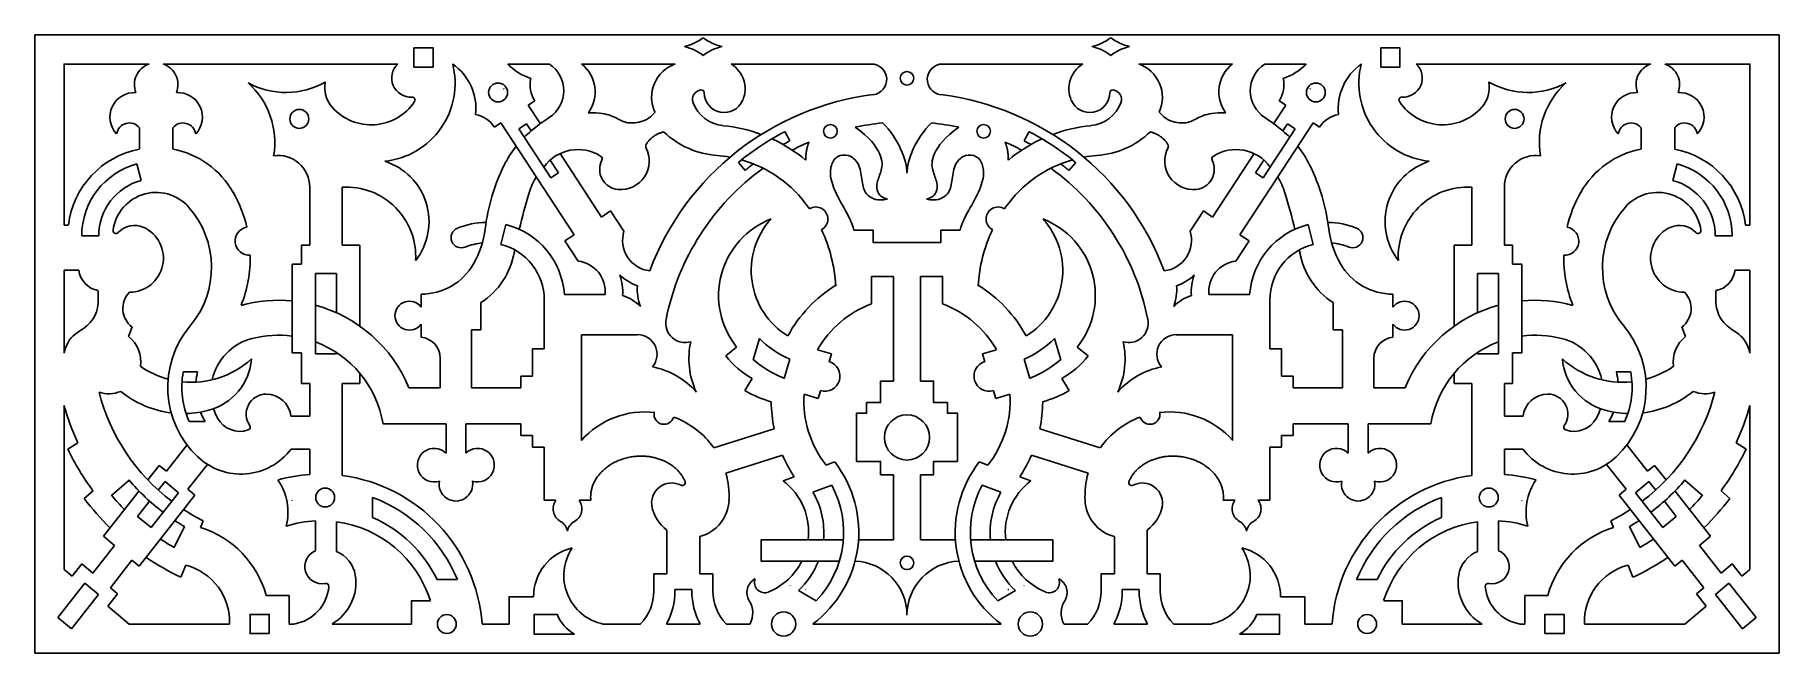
# Model space of a CAD drawing. Header units: millimetres. Extents: x 0 to 149, y -14 to 230.
# Drawn here: x -0.5 to 149.3, y 177.1 to 230.2 of the extents above; entities that cross this region are included whole.
import ezdxf

# ---------------------------------------------------------------- set-up
doc = ezdxf.new("R2010")
doc.units = ezdxf.units.MM
doc.header["$MEASUREMENT"] = 0
doc.layers.add('Layer 03', color=5, linetype='Continuous')

msp = doc.modelspace()

# ---------------------------------------------------------------- linework, layer by layer
at = {"layer": 'Layer 03'}
for p, q in [((-0.45, 177.1), (-0.45, 230.17)), ((-0.45, 230.17), (149.27, 230.17)), ((149.27, 230.17), (149.27, 177.1)), ((30.7, 227.67), (10.57, 227.67)), ((40.14, 227.67), (43.72, 227.67)), ((46.47, 227.67), (54.52, 227.67)), ((59.32, 227.67), (71.35, 227.67)), ((89.5, 227.67), (77.47, 227.67)), ((94.3, 227.67), (102.35, 227.67)), ((108.69, 227.67), (105.11, 227.67)), ((118.12, 227.67), (138.25, 227.67)), ((39.81, 225.52), (39.78, 225.57)), ((109.01, 225.52), (109.04, 225.57)), ((41.9, 224.15), (42.46, 224.52)), ((42.94, 222.55), (41.9, 224.15)), ((105.88, 222.55), (106.92, 224.15)), ((106.92, 224.15), (106.37, 224.52)), ((8.52, 220.38), (8.52, 222.2)), ((11.4, 222.2), (11.4, 220.38)), ((39.55, 222.62), (39, 222.26)), ((45.83, 213.01), (39.55, 222.62)), ((41.76, 222.54), (41.09, 222.1)), ((41.09, 222.1), (43.84, 217.9)), ((42.15, 221.94), (41.76, 222.54)), ((63.92, 221.87), (64.34, 221.07)), ((84.9, 221.87), (84.48, 221.07)), ((102.99, 213.01), (109.27, 222.62)), ((107.73, 222.1), (104.99, 217.9)), ((106.67, 221.94), (107.06, 222.54)), ((107.06, 222.54), (107.73, 222.1)), ((109.27, 222.62), (109.83, 222.26)), ((137.42, 222.2), (137.42, 220.38)), ((140.31, 220.38), (140.31, 222.2)), ((8.3, 219.1), (8.68, 217.68)), ((44.51, 218.33), (43.79, 219.43)), ((48.18, 214.54), (44.63, 219.98)), ((60.51, 218.54), (59.94, 219.23)), ((88.31, 218.54), (88.89, 219.23)), ((100.64, 214.54), (104.2, 219.98)), ((104.32, 218.33), (105.03, 219.43)), ((140.52, 219.1), (140.14, 217.68)), ((23.14, 212.11), (23.14, 217.11)), ((25.93, 217.11), (25.93, 212.11)), ((43.84, 217.9), (44.51, 218.33)), ((104.99, 217.9), (104.32, 218.33)), ((122.89, 217.11), (122.89, 212.11)), ((125.69, 212.11), (125.69, 217.11)), ((48.97, 215.06), (48.18, 214.54)), ((50.11, 213.32), (48.97, 215.06)), ((98.71, 213.32), (99.85, 215.06)), ((99.85, 215.06), (100.64, 214.54)), ((2.05, 213.84), (2.42, 213.84)), ((5.03, 212.92), (3.57, 212.92)), ((39.55, 212.19), (39.97, 213.89)), ((45.04, 212.49), (45.83, 213.01)), ((103.78, 212.49), (102.99, 213.01)), ((109.27, 212.19), (108.85, 213.89)), ((143.79, 212.92), (145.26, 212.92)), ((146.77, 213.84), (146.4, 213.84)), ((22.44, 210.49), (22.44, 212.11)), ((22.44, 212.11), (23.14, 212.11)), ((25.93, 212.11), (27.43, 212.11)), ((27.43, 212.11), (27.43, 205.19)), ((46.18, 210.75), (45.04, 212.49)), ((102.64, 210.75), (103.78, 212.49)), ((122.89, 212.11), (121.39, 212.11)), ((121.39, 212.11), (121.39, 205.19)), ((126.39, 212.11), (125.69, 212.11)), ((126.39, 210.49), (126.39, 212.11)), ((3.33, 209.98), (2.05, 209.98)), ((2.05, 209.98), (2.05, 202.84)), ((21.64, 202.88), (21.64, 210.49)), ((21.64, 210.49), (22.44, 210.49)), ((25.43, 209.69), (23.64, 209.69)), ((23.64, 209.69), (23.64, 202.79)), ((25.43, 206.33), (25.43, 209.69)), ((48.12, 209.51), (48.05, 209.63)), ((100.7, 209.51), (100.78, 209.63)), ((123.39, 206.33), (123.39, 209.69)), ((123.39, 209.69), (125.19, 209.69)), ((125.19, 209.69), (125.19, 202.79)), ((127.19, 210.49), (126.39, 210.49)), ((127.19, 202.88), (127.19, 210.49)), ((145.5, 209.98), (146.77, 209.98)), ((146.77, 209.98), (146.77, 202.84)), ((32.7, 207.92), (32.7, 206.79)), ((37.84, 207.19), (37.84, 204.85)), ((43.27, 203.23), (43.27, 207.43)), ((45, 207.89), (48.5, 207.89)), ((103.82, 207.89), (100.32, 207.89)), ((105.56, 203.23), (105.56, 207.43)), ((110.99, 207.19), (110.99, 204.85)), ((116.12, 207.92), (116.12, 206.79)), ((32.7, 205.35), (32.7, 204.22)), ((116.12, 205.35), (116.12, 204.22)), ((7.9, 205.1), (7.59, 204.27)), ((37.84, 204.85), (37.04, 204.85)), ((37.04, 204.85), (37.04, 199.89)), ((51.29, 204.43), (46.46, 204.43)), ((46.46, 204.43), (46.46, 195.36)), ((61.75, 204.1), (61.21, 202.29)), ((87.07, 204.1), (87.61, 202.29)), ((97.53, 204.43), (102.36, 204.43)), ((102.36, 204.43), (102.36, 195.36)), ((110.99, 204.85), (111.79, 204.85)), ((111.79, 204.85), (111.79, 199.89)), ((140.92, 205.1), (141.23, 204.27)), ((22.44, 202.88), (21.64, 202.88)), ((22.44, 200.24), (22.44, 202.88)), ((23.64, 202.79), (25.43, 202.79)), ((25.43, 202.79), (25.43, 202.92)), ((34.34, 202.43), (34.34, 199.89)), ((42.27, 200.89), (42.27, 203.23)), ((42.27, 203.23), (43.27, 203.23)), ((59.79, 203.38), (58.85, 202.63)), ((63.86, 200.69), (64.35, 202.33)), ((67.94, 202.79), (66.73, 203.15)), ((67.74, 202.12), (67.94, 202.79)), ((82.09, 203.15), (80.88, 202.79)), ((80.88, 202.79), (81.09, 202.12)), ((84.96, 200.69), (84.47, 202.33)), ((89.03, 203.38), (89.97, 202.63)), ((106.56, 203.23), (105.56, 203.23)), ((106.56, 200.89), (106.56, 203.23)), ((114.49, 202.43), (114.49, 199.89)), ((123.39, 202.79), (123.39, 202.92)), ((125.19, 202.79), (123.39, 202.79)), ((126.39, 200.24), (126.39, 202.88)), ((126.39, 202.88), (127.19, 202.88)), ((12.29, 201.25), (13.52, 201.25)), ((27.43, 201.15), (27.43, 200.24)), ((41.27, 199.89), (41.27, 200.89)), ((41.27, 200.89), (42.27, 200.89)), ((61.11, 200.67), (60.5, 199.64)), ((87.71, 200.67), (88.32, 199.64)), ((107.56, 200.89), (106.56, 200.89)), ((107.56, 199.89), (107.56, 200.89)), ((121.39, 201.15), (121.39, 200.24)), ((136.53, 201.25), (135.3, 201.25)), ((23.14, 200.24), (22.44, 200.24)), ((23.14, 197.43), (23.14, 200.24)), ((27.43, 200.24), (25.93, 200.24)), ((25.93, 200.24), (25.93, 192.34)), ((34.34, 199.89), (31.66, 199.89)), ((37.04, 199.89), (41.27, 199.89)), ((65.58, 199.32), (66.79, 198.96)), ((66.79, 198.96), (66.99, 199.63)), ((81.84, 199.63), (82.04, 198.96)), ((82.04, 198.96), (83.24, 199.32)), ((111.79, 199.89), (107.56, 199.89)), ((114.49, 199.89), (117.16, 199.89)), ((121.39, 200.24), (122.89, 200.24)), ((122.89, 200.24), (122.89, 192.34)), ((125.69, 197.43), (125.69, 200.24)), ((125.69, 200.24), (126.39, 200.24)), ((2.05, 198.36), (2.05, 184.29)), ((146.77, 198.36), (146.77, 184.29)), ((14.16, 196.98), (12.81, 196.98)), ((21.53, 197.43), (23.14, 197.43)), ((34.84, 196.79), (29.44, 196.79)), ((34.84, 194.26), (34.84, 196.79)), ((41.27, 196.79), (36.54, 196.79)), ((36.54, 196.79), (36.54, 194.26)), ((41.27, 195.79), (41.27, 196.79)), ((63.01, 196.37), (57.82, 194.72)), ((85.82, 196.37), (91, 194.72)), ((112.29, 196.79), (107.56, 196.79)), ((107.56, 196.79), (107.56, 195.79)), ((112.29, 194.26), (112.29, 196.79)), ((119.38, 196.79), (113.99, 196.79)), ((113.99, 196.79), (113.99, 194.26)), ((127.29, 197.43), (125.69, 197.43)), ((134.66, 196.98), (136.02, 196.98)), ((2.38, 194.62), (3.23, 195.16)), ((10.84, 192.71), (12.62, 194.97)), ((42.27, 195.79), (41.27, 195.79)), ((42.27, 194.79), (42.27, 195.79)), ((43.27, 194.79), (42.27, 194.79)), ((43.27, 190.23), (43.27, 194.79)), ((106.56, 194.79), (105.56, 194.79)), ((105.56, 194.79), (105.56, 190.23)), ((107.56, 195.79), (106.56, 195.79)), ((106.56, 195.79), (106.56, 194.79)), ((137.98, 192.71), (136.2, 194.97)), ((146.45, 194.62), (145.59, 195.16)), ((9.24, 191.97), (10.23, 193.22)), ((10.23, 193.22), (10.84, 192.71)), ((12.68, 191.17), (14.36, 193.3)), ((12.91, 194.61), (12.91, 194.61)), ((21.54, 194.61), (23.14, 194.61)), ((23.14, 194.61), (23.14, 192.43)), ((63.73, 194.09), (58.86, 192.54)), ((68.2, 193.51), (67.47, 193.24)), ((81.35, 193.24), (80.62, 193.51)), ((85.09, 194.09), (89.96, 192.54)), ((125.69, 192.43), (125.69, 194.61)), ((125.69, 194.61), (127.28, 194.61)), ((136.14, 191.17), (134.46, 193.3)), ((135.91, 194.61), (135.91, 194.61)), ((138.59, 193.22), (137.98, 192.71)), ((139.58, 191.97), (138.59, 193.22)), ((7.63, 191.96), (6.13, 190.64)), ((10.14, 191.09), (10.72, 191.83)), ((10.72, 191.83), (11.87, 190.86)), ((64.73, 192.25), (63.77, 191.9)), ((73.24, 192.42), (73.24, 186.82)), ((75.58, 186.82), (75.58, 192.42)), ((84.09, 192.25), (85.05, 191.9)), ((138.1, 191.83), (136.95, 190.86)), ((138.68, 191.09), (138.1, 191.83)), ((141.19, 191.96), (142.7, 190.64)), ((3.79, 190.37), (4.54, 191.04)), ((5.43, 187.13), (8.49, 191.02)), ((8.5, 184.56), (13.29, 190.65)), ((11.87, 190.86), (9.52, 187.88)), ((13.29, 190.65), (12.68, 191.17)), ((21.64, 190.2), (21.64, 190.23)), ((28.54, 188.74), (28.54, 190.46)), ((44.28, 190.23), (43.27, 190.23)), ((47.27, 190.23), (46.26, 190.23)), ((65.06, 190.45), (65.1, 190.46)), ((66.34, 190.92), (67.96, 191.51)), ((82.48, 190.92), (80.86, 191.51)), ((83.77, 190.45), (83.73, 190.46)), ((101.56, 190.23), (102.57, 190.23)), ((105.56, 190.23), (104.54, 190.23)), ((120.29, 188.74), (120.29, 190.46)), ((127.19, 190.2), (127.19, 190.23)), ((135.53, 190.65), (136.14, 191.17)), ((140.33, 184.56), (135.53, 190.65)), ((136.95, 190.86), (139.3, 187.88)), ((143.39, 187.13), (140.33, 191.02)), ((145.04, 190.37), (144.29, 191.04)), ((8.37, 188.84), (9.4, 190.15)), ((9.52, 187.88), (8.37, 188.84)), ((139.3, 187.88), (140.45, 188.84)), ((140.45, 188.84), (139.43, 190.15)), ((12.38, 187.97), (11.51, 186.17)), ((13.99, 188.47), (13.76, 187.89)), ((23.64, 185.9), (23.64, 188.45)), ((25.43, 185.84), (25.43, 188.37)), ((53.8, 183.9), (53.8, 187.66)), ((56.62, 187.37), (56.62, 187.38)), ((92.21, 187.37), (92.21, 187.38)), ((95.02, 183.9), (95.02, 187.66)), ((123.39, 185.84), (123.39, 188.37)), ((125.19, 185.9), (125.19, 188.45)), ((134.83, 188.47), (135.06, 187.89)), ((136.44, 187.97), (137.31, 186.17)), ((4.53, 183.97), (6.39, 186.33)), ((6.39, 186.33), (5.43, 187.13)), ((56.62, 183.9), (56.62, 187.12)), ((73.24, 186.82), (70.25, 186.82)), ((78.57, 186.82), (75.58, 186.82)), ((92.21, 183.9), (92.21, 187.12)), ((142.43, 186.33), (143.39, 187.13)), ((144.29, 183.97), (142.43, 186.33)), ((2.05, 184.29), (2.74, 183.71)), ((2.74, 183.71), (3.57, 184.77)), ((3.57, 184.77), (4.53, 183.97)), ((6.03, 182.72), (7.88, 185.07)), ((7.88, 185.07), (8.5, 184.56)), ((12.09, 183.61), (12.5, 184.66)), ((136.73, 183.61), (136.32, 184.66)), ((140.94, 185.07), (140.33, 184.56)), ((142.8, 182.72), (140.94, 185.07)), ((145.25, 184.77), (144.29, 183.97)), ((146.08, 183.71), (145.25, 184.77)), ((146.77, 184.29), (146.08, 183.71)), ((3.85, 183.1), (1.53, 180.16)), ((5, 182.14), (3.85, 183.1)), ((6.64, 182.2), (6.03, 182.72)), ((35.81, 183.42), (34.06, 183.42)), ((52.68, 182.43), (52.68, 183.9)), ((52.68, 183.9), (53.8, 183.9)), ((57.74, 183.9), (56.62, 183.9)), ((57.74, 182.43), (57.74, 183.9)), ((64.39, 182.88), (64.35, 182.9)), ((84.43, 182.88), (84.47, 182.9)), ((91.08, 182.43), (91.08, 183.9)), ((91.08, 183.9), (92.21, 183.9)), ((96.14, 183.9), (95.02, 183.9)), ((96.14, 182.43), (96.14, 183.9)), ((113.01, 183.42), (114.76, 183.42)), ((142.18, 182.2), (142.8, 182.72)), ((143.82, 182.14), (144.97, 183.1)), ((144.97, 183.1), (147.29, 180.16)), ((2.68, 179.19), (5, 182.14)), ((5.8, 181.14), (6.64, 182.2)), ((55.93, 182.57), (54.49, 182.57)), ((54.49, 182.57), (54.49, 182.43)), ((55.93, 182.43), (55.93, 182.57)), ((66.62, 181.59), (65.09, 182.47)), ((82.2, 181.59), (83.73, 182.47)), ((92.89, 182.43), (92.89, 182.57)), ((92.89, 182.57), (94.34, 182.57)), ((94.34, 182.57), (94.34, 182.43)), ((143.02, 181.14), (142.18, 182.2)), ((146.14, 179.19), (143.82, 182.14)), ((1.53, 180.16), (2.68, 179.19)), ((7.64, 179.6), (5.8, 181.14)), ((141.19, 179.6), (143.02, 181.14)), ((147.29, 180.16), (146.14, 179.19)), ((16.26, 179.6), (7.64, 179.6)), ((21.37, 179.6), (21.79, 179.6)), ((31.89, 179.6), (25.06, 179.6)), ((37.93, 179.6), (40.26, 179.6)), ((48.32, 179.6), (51.54, 179.6)), ((53.76, 179.6), (56.66, 179.6)), ((60.94, 179.6), (58.88, 179.6)), ((74.41, 179.6), (66.33, 179.6)), ((82.49, 179.6), (74.41, 179.6)), ((87.88, 179.6), (89.94, 179.6)), ((95.06, 179.6), (92.17, 179.6)), ((100.5, 179.6), (97.29, 179.6)), ((110.9, 179.6), (108.56, 179.6)), ((116.93, 179.6), (123.77, 179.6)), ((127.45, 179.6), (127.03, 179.6)), ((132.57, 179.6), (141.19, 179.6)), ((149.27, 177.1), (-0.45, 177.1))]:
    msp.add_line(p, q, dxfattribs=at)
for points in [[(9.35, 227.67), (2.05, 227.67), (2.05, 213.84)], [(33.74, 227.41), (32.09, 227.41), (32.09, 229.05), (33.74, 229.05), (33.74, 227.41)], [(115.08, 227.41), (116.73, 227.41), (116.73, 229.05), (115.08, 229.05), (115.08, 227.41)], [(139.48, 227.67), (146.77, 227.67), (146.77, 213.84)], [(69.84, 213.4), (71.5, 213.4), (71.5, 212.36), (74.41, 212.36)], [(74.41, 212.36), (77.32, 212.36), (77.32, 213.4), (78.98, 213.4)], [(71.36, 207.08), (71.36, 209.43), (73.24, 209.43), (73.24, 200.45)], [(75.58, 200.45), (75.58, 209.43), (77.47, 209.43), (77.47, 207.08)], [(73.24, 200.45), (72.14, 200.45), (72.14, 198.61), (70.94, 198.61), (70.94, 197.69), (70.07, 197.69), (70.07, 193.56), (72.14, 193.56), (72.14, 192.42), (73.24, 192.42)], [(75.58, 192.42), (76.69, 192.42), (76.69, 193.56), (78.75, 193.56), (78.75, 197.69), (77.88, 197.69), (77.88, 198.61), (76.69, 198.61), (76.69, 200.45), (75.58, 200.45)], [(68.95, 186.82), (61.89, 186.82), (61.89, 185), (68.62, 185)], [(79.88, 186.82), (86.93, 186.82), (86.93, 185), (80.21, 185)], [(19.41, 182.04), (21.37, 182.04), (21.37, 179.6)], [(33.5, 181.6), (31.89, 181.6), (31.89, 179.6)], [(40.26, 179.6), (40.26, 181.94), (42.35, 181.94)], [(108.56, 179.6), (108.56, 181.94), (106.47, 181.94)], [(115.33, 181.6), (116.93, 181.6), (116.93, 179.6)], [(129.41, 182.04), (127.45, 182.04), (127.45, 179.6)], [(19.66, 178.78), (18.02, 178.78), (18.02, 180.43), (19.66, 180.43), (19.66, 178.78)], [(44.39, 180.43), (42.42, 180.43), (42.42, 178.72), (45.88, 178.72)], [(104.43, 180.43), (106.4, 180.43), (106.4, 178.72), (102.94, 178.72)], [(129.16, 178.78), (130.81, 178.78), (130.81, 180.43), (129.16, 180.43), (129.16, 178.78)]]:
    msp.add_lwpolyline(points, dxfattribs=at)
for centre, radius in [((74.41, 226.45), 0.582), ((39.31, 225.23), 0.811), ((109.51, 225.23), 0.811), ((22.25, 222.96), 0.811), ((126.57, 222.96), 0.811), ((67.84, 221.9), 0.582), ((80.99, 221.9), 0.582), ((74.41, 195.62), 1.94), ((24.47, 190.46), 0.811), ((124.35, 190.46), 0.811), ((74.41, 184.85), 0.582), ((34.91, 179.6), 0.811), ((63.82, 179.6), 1.04), ((85, 179.6), 1.04), ((113.91, 179.6), 0.811)]:
    msp.add_circle(centre, radius, dxfattribs=at)
for centre, radius, start, end in [((54.39, 233.21), 4.14, 282.6742, 307.5637), ((54.39, 225.13), 4.14, 52.4363, 77.3258), ((59.44, 233.21), 4.14, 232.4363, 257.3258), ((59.44, 225.13), 4.14, 102.6742, 127.5637), ((89.38, 233.21), 4.14, 282.6742, 307.5637), ((89.38, 225.13), 4.14, 52.4363, 77.3258), ((94.43, 233.21), 4.14, 232.4363, 257.3258), ((94.43, 225.13), 4.14, 102.6742, 127.5637), ((9.96, 225.9), 1.87, 109.0857, 201.6243), ((9.96, 225.9), 1.87, 338.3757, 70.9143), ((28.89, 226.02), 6.73, 275.86, 14.2484), ((31.82, 226.47), 1.64, 132.7951, 273.2953), ((32.7, 223.82), 4.71, 354.0603, 54.8215), ((43.55, 230.92), 4.71, 223.5109, 252.2633), ((42.21, 225.38), 2.74, 303.1187, 56.6661), ((44.59, 225.28), 3.05, 324.0028, 51.8073), ((55.52, 224.82), 3.03, 109.2813, 204.8179), ((58, 225.54), 2.51, 336.7612, 58.3045), ((71.35, 226.35), 1.32, 277.0517, 90), ((77.47, 226.35), 1.32, 90, 262.9483), ((90.82, 225.54), 2.51, 121.6955, 203.2388), ((93.3, 224.82), 3.03, 335.1821, 70.7187), ((104.23, 225.28), 3.05, 128.1927, 215.9972), ((106.62, 225.38), 2.74, 123.3339, 236.8813), ((105.27, 230.92), 4.71, 287.7367, 316.4891), ((116.13, 223.82), 4.71, 125.1785, 185.9397), ((119.93, 226.02), 6.73, 165.7516, 264.14), ((117, 226.47), 1.64, 266.7047, 47.2049), ((138.86, 225.9), 1.87, 109.0857, 201.6243), ((138.86, 225.9), 1.87, 338.3757, 70.9143), ((21.09, 232.08), 6.85, 241.7398, 299.6066), ((27.03, 225.67), 2.6, 169.7545, 221.7323), ((44.46, 225.86), 2.41, 166.3042, 213.6958), ((104.36, 225.86), 2.41, 326.3042, 13.6958), ((121.8, 225.67), 2.6, 318.2677, 10.2455), ((127.74, 232.08), 6.85, 240.3934, 298.2602), ((8.09, 223.12), 2.1, 86.4071, 223.5929), ((11.83, 223.12), 2.1, 316.4071, 93.5929), ((13.29, 220.94), 6.85, 350.3934, 48.2602), ((31.93, 224.58), 0.25, 326.3799, 93.2953), ((74.41, 201.64), 23.58, 97.0517, 159.4364), ((56.81, 224.64), 0.815, 96.6525, 200.6842), ((56.75, 225.2), 0.25, 0.9717, 96.6525), ((58.72, 225.23), 1.72, 180.9717, 336.7612), ((74.41, 201.64), 23.58, 20.5636, 82.9483), ((90.1, 225.23), 1.72, 203.2388, 359.0283), ((92.07, 225.2), 0.25, 83.3475, 179.0283), ((92.01, 224.64), 0.815, 339.3158, 83.3475), ((116.89, 224.58), 0.25, 86.7047, 213.6201), ((135.54, 220.94), 6.85, 131.7398, 189.6066), ((136.99, 223.12), 2.1, 86.4071, 223.5929), ((140.73, 223.12), 2.1, 316.4071, 93.5929), ((28.42, 226.91), 4.46, 221.7323, 326.3799), ((36.96, 220.96), 2.41, 32.6278, 80.0195), ((58.91, 225.43), 3.06, 200.6842, 264.4914), ((89.91, 225.43), 3.06, 275.5086, 339.3158), ((111.86, 220.96), 2.41, 99.9805, 147.3722), ((120.4, 226.91), 4.46, 213.6201, 318.2677), ((7.66, 221.5), 1.11, 39.2801, 170.7199), ((12.26, 221.5), 1.11, 9.2801, 140.7199), ((47.87, 215.03), 8.96, 129.6755, 134.8114), ((52.96, 208.89), 16.94, 123.1187, 129.6755), ((58.65, 227.22), 7.42, 226.2907, 265.894), ((57.36, 209.36), 13.08, 69.7078, 84.4914), ((74.41, 201.64), 22.78, 117.4091, 129.4453), ((74.41, 201.64), 21.08, 95.6997, 102.2077), ((74.41, 201.64), 21.08, 77.7923, 84.3003), ((74.41, 201.64), 22.78, 50.5547, 62.5909), ((91.46, 209.36), 13.08, 95.5086, 110.2922), ((90.18, 227.22), 7.42, 274.106, 313.7093), ((95.86, 208.89), 16.94, 50.3245, 56.8813), ((100.95, 215.03), 8.96, 45.1886, 50.3245), ((136.56, 221.5), 1.11, 39.2801, 170.7199), ((141.16, 221.5), 1.11, 9.2801, 140.7199), ((9.96, 212.92), 7.59, 100.9467, 173.0474), ((9.96, 212.92), 7.59, 29.4629, 79.0533), ((47.87, 215.03), 8.96, 141.4326, 153.9529), ((46.17, 216.73), 3.6, 56.7834, 144.5216), ((49.82, 219.36), 2.47, 265.0854, 27.7334), ((52.23, 220.63), 0.25, 147.9583, 207.7334), ((57.36, 209.36), 13.08, 50.3368, 65.3645), ((74.41, 201.64), 21.88, 117.4091, 119.0791), ((74.41, 201.64), 21.08, 113.4994, 117.8389), ((74.41, 201.64), 21.08, 62.1611, 66.5006), ((91.46, 209.36), 13.08, 114.6355, 129.6632), ((74.41, 201.64), 21.88, 60.9209, 62.5909), ((99.01, 219.36), 2.47, 152.2666, 274.9146), ((96.6, 220.63), 0.25, 332.2666, 32.0417), ((102.66, 216.73), 3.6, 35.4784, 123.2166), ((100.95, 215.03), 8.96, 26.0471, 38.5674), ((138.86, 212.92), 7.59, 100.9467, 150.5371), ((138.86, 212.92), 7.59, 6.9526, 79.0533), ((9.96, 212.92), 6.39, 105, 180), ((20.42, 217.11), 2.72, 0, 97.9858), ((27.94, 214.14), 5.44, 322.172, 72.4358), ((55.28, 211.41), 17.21, 153.9529, 173.0271), ((47.77, 214.87), 6.05, 130.779, 131.0989), ((49.75, 218.62), 1.72, 152.514, 265.0854), ((48, 219.53), 0.25, 332.514, 56.7834), ((74.41, 201.64), 21.08, 125.8445, 168.7452), ((57.36, 209.36), 10.48, 79.8044, 85.894), ((57.36, 209.36), 10.48, 35.0272, 74.2769), ((74.41, 201.64), 21.88, 127.0477, 129.4453), ((91.46, 209.36), 10.48, 105.7231, 144.9728), ((74.41, 201.64), 21.08, 11.2548, 54.1555), ((74.41, 201.64), 21.88, 50.5547, 52.9523), ((91.46, 209.36), 10.48, 94.106, 100.1956), ((99.07, 218.62), 1.72, 274.9146, 27.486), ((100.82, 219.53), 0.25, 123.2166, 207.486), ((101.05, 214.87), 6.05, 48.9011, 49.221), ((93.54, 211.41), 17.21, 6.9729, 26.0471), ((120.89, 214.14), 5.44, 107.5642, 217.828), ((128.41, 217.11), 2.72, 82.0142, 180), ((138.86, 212.92), 6.39, 360, 75), ((9.96, 212.92), 4.93, 105, 180), ((26.28, 211.15), 5.96, 356.6508, 93.3492), ((47.77, 214.87), 6.05, 148.9833, 163.1801), ((101.05, 214.87), 6.05, 16.8199, 31.0167), ((122.54, 211.15), 5.96, 86.6508, 183.3492), ((138.86, 212.92), 4.93, 360, 75), ((9.96, 212.92), 3.73, 36.6446, 172.6142), ((6.74, 211.1), 11.3, 13.1147, 29.4629), ((93.35, 201.09), 53.67, 163.1801, 166.6512), ((55.48, 201.09), 53.67, 13.3488, 16.8199), ((142.08, 211.1), 11.3, 150.5371, 166.8853), ((138.86, 212.92), 3.73, 7.3858, 143.3554), ((6.9, 210.21), 7.81, 319.9959, 41.5518), ((65.3, 207.79), 7.06, 111.2597, 218.6774), ((67.63, 209.95), 6.59, 137.9405, 238.4491), ((55.16, 207.82), 13.17, 34.3365, 35.0272), ((66.59, 214.37), 1.03, 297.5913, 122.0881), ((82.23, 214.37), 1.03, 57.9119, 242.4087), ((93.66, 207.82), 13.17, 144.9728, 145.6635), ((81.19, 209.95), 6.59, 301.5509, 42.0595), ((83.52, 207.79), 7.06, 321.3226, 68.7403), ((141.92, 210.21), 7.81, 138.4482, 220.0041), ((6.51, 213.37), 0.25, 172.6142, 318.1695), ((8.1, 211.95), 1.87, 65.4263, 138.1695), ((7.66, 211), 2.92, 270, 65.4263), ((17.95, 212.47), 1.21, 100.0507, 273.9228), ((36.15, 212.77), 0.875, 112.5058, 292.5058), ((38.37, 207.43), 6.65, 90.7631, 112.5058), ((30.3, 214.47), 7.95, 330.3055, 353.0271), ((38.37, 207.43), 6.65, 3.901, 76.0382), ((52.64, 212.54), 2.64, 162.9275, 263.3961), ((55.16, 207.82), 13.17, 3.4683, 25.3428), ((93.66, 207.82), 13.17, 154.6572, 176.5317), ((96.19, 212.54), 2.64, 276.6039, 17.0725), ((110.46, 207.43), 6.65, 103.9618, 176.099), ((110.46, 207.43), 6.65, 67.4942, 89.2369), ((118.52, 214.47), 7.95, 186.9729, 209.6945), ((112.67, 212.77), 0.875, 247.4942, 67.4942), ((130.87, 212.47), 1.21, 266.0772, 79.9493), ((141.16, 211), 2.92, 114.5737, 270), ((140.73, 211.95), 1.87, 41.8305, 114.5737), ((142.31, 213.37), 0.25, 221.8305, 7.3858), ((6.74, 211.1), 11.3, 338.5072, 0.8588), ((38.37, 207.43), 4.9, 94.7649, 112.5058), ((34.3, 212.64), 6.5, 302.9744, 350.3034), ((38.37, 207.43), 4.9, 0, 76.0382), ((93.35, 201.09), 53.67, 168.5789, 168.9333), ((110.46, 207.43), 4.9, 103.9618, 180), ((55.48, 201.09), 53.67, 11.0667, 11.4211), ((114.53, 212.64), 6.5, 189.6966, 237.0256), ((110.46, 207.43), 4.9, 67.4942, 85.2351), ((142.08, 211.1), 11.3, 179.1412, 201.4928), ((5.37, 210.24), 2.06, 187.1618, 258.8428), ((32.73, 213.08), 5.16, 269.6945, 330.3055), ((45.87, 208.13), 2.64, 354.7263, 83.3961), ((102.95, 208.13), 2.64, 96.6039, 185.2737), ((116.1, 213.08), 5.16, 209.6945, 270.3055), ((143.45, 210.24), 2.06, 281.1572, 352.8382), ((45.87, 208.13), 4.14, 355.5981, 20.4876), ((52.64, 212.54), 4.14, 225.836, 250.7255), ((55.4, 208.32), 4.14, 175.5981, 200.4876), ((74.46, 198.74), 11.7, 121.7494, 151.4654), ((74.36, 198.74), 11.7, 28.5346, 58.2506), ((93.43, 208.32), 4.14, 339.5124, 4.4019), ((96.19, 212.54), 4.14, 289.2745, 314.164), ((102.95, 208.13), 4.14, 159.5124, 184.4019), ((9.1, 206.69), 2, 136.1727, 232.967), ((20.46, 195.29), 12.1, 84.4363, 105.4093), ((20.46, 195.29), 12.1, 22.334, 74.8003), ((31.7, 206.07), 1.24, 35.6553, 324.3447), ((48.64, 203.9), 4.14, 45.836, 70.7255), ((74.46, 198.74), 8.9, 110.4203, 150.2777), ((74.36, 198.74), 8.9, 29.7223, 69.5797), ((100.19, 203.9), 4.14, 109.2745, 134.164), ((117.13, 206.07), 1.24, 215.6553, 144.3447), ((128.36, 195.29), 12.1, 105.1997, 157.666), ((128.36, 195.29), 12.1, 74.5907, 95.5637), ((139.72, 206.69), 2, 307.033, 43.8273), ((19.17, 199.91), 8.21, 139.9959, 226.6646), ((55.37, 205.43), 1.67, 168.7452, 287.2835), ((93.45, 205.43), 1.67, 252.7165, 11.2548), ((129.65, 199.91), 8.21, 313.3354, 40.0041), ((5.89, 202.12), 2.75, 351.7502, 51.75), ((19.38, 199.54), 4.73, 104.293, 167.353), ((20.46, 195.29), 9.1, 82.594, 104.2931), ((20.46, 195.29), 9.1, 9.481, 69.5996), ((32.54, 202.43), 1.8, 0, 84.8509), ((51.29, 202.77), 1.67, 319.0401, 90), ((62.44, 202.36), 6.75, 167.2953, 204.8822), ((67.63, 209.95), 8.29, 224.8266, 246.6954), ((81.19, 209.95), 8.29, 293.3046, 315.1734), ((86.38, 202.36), 6.75, 335.1178, 12.7047), ((97.53, 202.77), 1.67, 90, 220.9599), ((116.29, 202.43), 1.8, 95.1491, 180), ((128.36, 195.29), 9.1, 110.4004, 170.519), ((128.36, 195.29), 9.1, 75.7069, 97.406), ((129.44, 199.54), 4.73, 12.647, 75.707), ((142.94, 202.12), 2.75, 128.25, 188.2498), ((12.98, 208.05), 7.69, 264.0561, 312.2566), ((13.19, 202.75), 4.97, 285.1544, 355.4643), ((65.3, 207.79), 8.26, 218.6774, 239.5223), ((67.63, 209.95), 9.99, 229.9879, 247.8176), ((81.19, 209.95), 9.99, 292.1824, 310.0121), ((83.52, 207.79), 8.26, 300.4777, 321.3226), ((135.84, 208.05), 7.69, 227.7434, 275.9439), ((135.63, 202.75), 4.97, 184.5357, 254.8456), ((12.98, 208.05), 7.69, 235.3447, 255.0566), ((19.17, 199.91), 7.01, 169.0302, 204.7027), ((19.17, 199.91), 5.81, 166.7265, 175.4967), ((51.27, 195.05), 6.75, 41.4415, 79.0283), ((67.36, 200.88), 1.3, 253.2694, 73.2694), ((81.46, 200.88), 1.3, 106.7306, 286.7306), ((97.56, 195.05), 6.75, 100.9717, 138.5585), ((129.65, 199.91), 5.81, 4.5033, 13.2735), ((129.65, 199.91), 7.01, 335.2973, 10.9698), ((135.84, 208.05), 7.69, 284.9434, 304.6553), ((5.89, 202.12), 2.75, 252.479, 291.9975), ((21.58, 203.75), 17.06, 194.4231, 232.918), ((12.28, 206.12), 8.46, 230.6892, 263.1283), ((19.41, 197.62), 1.72, 90.4807, 214.6026), ((19.41, 197.21), 2.13, 5.9425, 90.4807), ((65.3, 207.79), 9.46, 239.5223, 254.4546), ((74.46, 198.74), 8.9, 176.261, 218.1856), ((74.36, 198.74), 8.9, 321.8144, 3.739), ((83.52, 207.79), 9.46, 285.5454, 300.4777), ((129.41, 197.21), 2.13, 89.5193, 174.0575), ((129.42, 197.62), 1.72, 325.3974, 89.5193), ((127.24, 203.75), 17.06, 307.082, 345.5769), ((136.54, 206.12), 8.46, 276.8717, 309.3108), ((142.94, 202.12), 2.75, 248.0025, 287.521), ((21.58, 203.75), 20.26, 195.3992, 205.0733), ((12.28, 206.12), 8.46, 271.7617, 285.1544), ((19.17, 199.91), 5.81, 201.4769, 210.2807), ((19.38, 199.54), 4.73, 198.0199, 208.54), ((51.89, 190.56), 7.25, 83.0478, 138.4951), ((53.56, 197.61), 0.865, 170.0848, 343.242), ((74.46, 198.74), 11.7, 180.326, 191.6816), ((74.36, 198.74), 11.7, 348.3184, 359.674), ((95.26, 197.61), 0.865, 196.758, 9.9152), ((96.94, 190.56), 7.25, 41.5049, 96.9522), ((129.44, 199.54), 4.73, 331.46, 341.9801), ((136.54, 206.12), 8.46, 254.8456, 268.2383), ((129.65, 199.91), 5.81, 329.7193, 338.5231), ((127.24, 203.75), 20.26, 334.9267, 344.6008), ((17.14, 198.32), 2.18, 208.54, 289.2918), ((17.78, 196.5), 0.25, 289.2918, 34.6026), ((51.89, 190.56), 7.25, 35.0926, 69.8206), ((96.94, 190.56), 7.25, 110.1794, 144.9074), ((131.04, 196.5), 0.25, 145.3974, 250.7082), ((131.68, 198.32), 2.18, 250.7082, 331.46), ((33.82, 193.24), 1.44, 45.2088, 288.3635), ((37.55, 193.24), 1.44, 251.6365, 134.7912), ((111.28, 193.24), 1.44, 45.2088, 288.3635), ((115, 193.24), 1.44, 251.6365, 134.7912), ((21.58, 203.75), 21.26, 205.4018, 216.6986), ((17.24, 197.86), 5.39, 226.6646, 322.8647), ((74.46, 198.74), 11.7, 203.4589, 213.7322), ((60.44, 187.48), 9.83, 306.8065, 37.8384), ((88.38, 187.48), 9.83, 142.1616, 233.1935), ((74.36, 198.74), 11.7, 326.2678, 336.5411), ((131.58, 197.86), 5.39, 217.1353, 313.3354), ((127.24, 203.75), 21.26, 323.3014, 334.5982), ((21.58, 203.75), 18.26, 220.1741, 232.8431), ((24.11, 178.61), 13.86, 94.0148, 105.4226), ((16.39, 189.2), 4.88, 345.7276, 34.4083), ((24.11, 178.61), 13.86, 4.1318, 82.4428), ((35.69, 191.6), 1.44, 168.9721, 11.0279), ((54.21, 189.99), 1.72, 62.1306, 193.189), ((55.13, 191.74), 0.25, 242.1306, 22.2159), ((51.89, 190.56), 7.25, 357.1185, 15.854), ((60.44, 187.48), 5.53, 353.2015, 52.9811), ((88.38, 187.48), 5.53, 127.0189, 186.7985), ((96.94, 190.56), 7.25, 164.146, 182.8815), ((93.69, 191.74), 0.25, 157.7841, 297.8694), ((94.62, 189.99), 1.72, 346.811, 117.8694), ((124.72, 178.61), 13.86, 97.5572, 175.8682), ((113.14, 191.6), 1.44, 168.9721, 11.0279), ((124.72, 178.61), 13.86, 74.5774, 85.9852), ((132.43, 189.2), 4.88, 145.5917, 194.2724), ((127.24, 203.75), 18.26, 307.1569, 319.8259), ((21.58, 203.75), 22.26, 216.9258, 225.5621), ((21.58, 203.75), 20.26, 220.2839, 224.9457), ((24.11, 178.61), 12.66, 22.34, 69.522), ((45.27, 189.49), 1.24, 143.2151, 240.6388), ((45.27, 189.49), 1.24, 299.1195, 36.7849), ((55.79, 190.36), 3.35, 284.3869, 357.6815), ((60.44, 187.48), 6.83, 354.4992, 30.2193), ((60.44, 187.48), 8.53, 316.4016, 28.1678), ((88.38, 187.48), 8.53, 151.8322, 223.5984), ((88.38, 187.48), 6.83, 149.7807, 185.5008), ((93.04, 190.36), 3.35, 182.3185, 255.6131), ((103.56, 189.49), 1.24, 143.2151, 240.8805), ((103.56, 189.49), 1.24, 299.3612, 36.7849), ((124.72, 178.61), 12.66, 110.478, 157.66), ((127.24, 203.75), 20.26, 315.0543, 319.7161), ((127.24, 203.75), 22.26, 314.4379, 323.0742), ((21.58, 203.75), 17.06, 237.1232, 243.5776), ((24.11, 178.61), 11.06, 25.7922, 66.3921), ((55.79, 190.36), 3.35, 190.5914, 233.6883), ((93.04, 190.36), 3.35, 306.3117, 349.4086), ((124.72, 178.61), 11.06, 113.6079, 154.2078), ((127.24, 203.75), 17.06, 296.4224, 302.8768), ((21.58, 203.75), 18.26, 236.7711, 239.7484), ((11.24, 179.8), 8.47, 15.3372, 72.675), ((24.11, 178.61), 9.86, 92.734, 107.6066), ((24.11, 178.61), 9.86, 17.7111, 82.2899), ((44.06, 187.34), 1.23, 10.2903, 60.6388), ((46.47, 187.34), 1.23, 119.3613, 169.7097), ((102.35, 187.34), 1.23, 10.2903, 60.6387), ((104.76, 187.34), 1.23, 119.3612, 169.7097), ((124.72, 178.61), 9.86, 97.7101, 162.2889), ((124.72, 178.61), 9.86, 72.3934, 87.266), ((137.58, 179.8), 8.47, 107.325, 164.6628), ((127.24, 203.75), 18.26, 300.2516, 303.2289), ((21.58, 203.75), 20.26, 236.2772, 240.1846), ((24.19, 184.53), 1.47, 111.8761, 281.3889), ((24.44, 183.39), 2.64, 9.0709, 68.0077), ((46.65, 181.94), 4.3, 103.1477, 180), ((49.2, 183.76), 4.25, 146.2042, 258.0094), ((99.62, 183.76), 4.25, 281.9906, 33.7958), ((102.18, 181.94), 4.3, 0, 76.8523), ((124.38, 183.39), 2.64, 111.9923, 170.9291), ((124.64, 184.53), 1.47, 258.6111, 68.1239), ((127.24, 203.75), 20.26, 299.8154, 303.7228), ((21.58, 203.75), 22.26, 235.8723, 244.7595), ((11.24, 179.8), 5.02, 357.7225, 75.4677), ((60.44, 187.48), 5.53, 292.1752, 333.4334), ((60.44, 187.48), 6.83, 312.9263, 338.7671), ((69.78, 180.37), 4.63, 360, 87.8436), ((79.04, 180.37), 4.63, 92.1564, 180), ((88.38, 187.48), 6.83, 201.2329, 227.0737), ((88.38, 187.48), 5.53, 206.5666, 247.8248), ((137.58, 179.8), 5.02, 104.5323, 182.2775), ((127.24, 203.75), 22.26, 295.2405, 304.1277), ((21.2, 183.15), 3.6, 279.4783, 354.6283), ((24.53, 182.84), 0.25, 354.6283, 101.3889), ((22.99, 183.16), 4.11, 300.1896, 9.0709), ((62.01, 182.3), 1.34, 118.2711, 211.5804), ((62.2, 183.16), 0.877, 158.8795, 292.1752), ((86.63, 183.16), 0.877, 247.8248, 21.1205), ((86.81, 182.3), 1.34, 328.4196, 61.7289), ((125.83, 183.16), 4.11, 170.9291, 239.8104), ((124.3, 182.84), 0.25, 78.6111, 185.3717), ((127.63, 183.15), 3.6, 185.3717, 260.5217), ((48.62, 182.43), 4.06, 315.9771, 0), ((48.62, 182.43), 5.87, 331.2571, 360), ((61.81, 182.43), 5.87, 180, 208.7429), ((61.81, 182.43), 4.06, 180, 224.0229), ((59.14, 180.54), 2.03, 332.5369, 31.5804), ((69.78, 180.37), 4.63, 151.4024, 151.6089), ((79.04, 180.37), 4.63, 28.3911, 28.5976), ((89.68, 180.54), 2.03, 148.4196, 207.4631), ((87.02, 182.43), 4.06, 315.9771, 0), ((87.02, 182.43), 5.87, 331.2571, 360), ((100.21, 182.43), 5.87, 180, 208.7429), ((100.21, 182.43), 4.06, 180, 224.0229), ((24.44, 183.39), 2.64, 282.5903, 282.6463), ((47.62, 181.74), 3.49, 201.9461, 239.9973), ((101.2, 181.74), 3.49, 300.0027, 338.0539), ((124.38, 183.39), 2.64, 257.3537, 257.4097)]:
    msp.add_arc(centre, radius, start, end, dxfattribs=at)
for points, degree in [([(52.78, 223.55), (52.26, 222.91), (51.13, 222.54), (50.02, 222.65), (49.13, 223.29), (48.02, 223.51), (47.05, 223.49)], 3), ([(101.77, 223.49), (100.8, 223.51), (99.69, 223.29), (98.8, 222.65), (97.69, 222.54), (96.57, 222.91), (96.05, 223.55)], 3), ([(53.52, 221.85), (52.52, 221.58), (52.01, 220.76)], 2), ([(69.95, 222.25), (71.17, 221.42), (72.37, 219.79), (72.26, 218.51), (71.76, 217.45), (71.82, 216.68), (72.22, 216.21), (72.74, 216.08)], 3), ([(74.41, 218.3), (74.41, 219.41), (73.66, 221.29), (72.32, 222.62)], 3), ([(76.51, 222.62), (75.16, 221.29), (74.41, 219.41), (74.41, 218.3)], 3), ([(76.08, 216.08), (76.6, 216.21), (77, 216.68), (77.06, 217.45), (76.57, 218.51), (76.45, 219.79), (77.66, 221.42), (78.87, 222.25)], 3), ([(95.3, 221.85), (96.3, 221.58), (96.81, 220.76)], 2), ([(66.01, 220.97), (65.72, 220.35), (65.72, 219.43)], 2), ([(82.82, 220.97), (83.11, 220.35), (83.11, 219.43)], 2), ([(72.74, 216.08), (71.89, 215.87), (70.84, 216.36), (70.55, 217.39), (70.45, 218.89), (69.7, 219.85), (68.58, 219.93), (67.95, 219.29), (67.72, 218.13), (68.3, 216.49), (69.43, 214.63), (69.79, 213.73), (69.84, 213.4)], 3), ([(78.98, 213.4), (79.03, 213.73), (79.4, 214.63), (80.53, 216.49), (81.1, 218.13), (80.87, 219.29), (80.24, 219.93), (79.12, 219.85), (78.38, 218.89), (78.27, 217.39), (77.99, 216.36), (76.93, 215.87), (76.08, 216.08)], 3)]:
    msp.add_open_spline(points, degree=degree, dxfattribs=at)
for points in [[(2.05, 202.84), (2.31, 203.89), (3.13, 204.65), (4.29, 205.25), (5.09, 206.57), (4.97, 208.21)], [(146.77, 202.84), (146.51, 203.89), (145.69, 204.65), (144.53, 205.25), (143.74, 206.57), (143.85, 208.21)]]:
    msp.add_open_spline(points, degree=3, knots=[7.136371, 7.136371, 7.136371, 7.136371, 9.35082, 11.565269, 13.779718, 13.779718, 13.779718, 13.779718], dxfattribs=at)
for points, weights in [([(55.36, 191.83), (54.34, 194.32), (51.07, 193.99), (46.93, 193.57), (47.27, 190.23)], [0.9220670343, 0.753385577305, 1, 0.707106781187, 1]), ([(93.46, 191.83), (94.48, 194.32), (97.75, 193.99), (101.9, 193.57), (101.56, 190.23)], [0.922066941225, 0.753385645343, 1, 0.707106781187, 1])]:
    msp.add_rational_spline(points, weights, degree=2, knots=[10.208843, 10.208843, 10.208843, 11.531444, 11.531444, 13.10224, 13.10224, 13.10224], dxfattribs=at)
for points in [[(53.57, 187.85), (53.57, 187.85), (53.56, 187.84)], [(95.25, 187.85), (95.25, 187.85), (95.26, 187.84)]]:
    msp.add_rational_spline(points, [0.875722341332, 0.875930103304, 0.876139812371], degree=2, dxfattribs=at)

doc.saveas('drawing.dxf')
